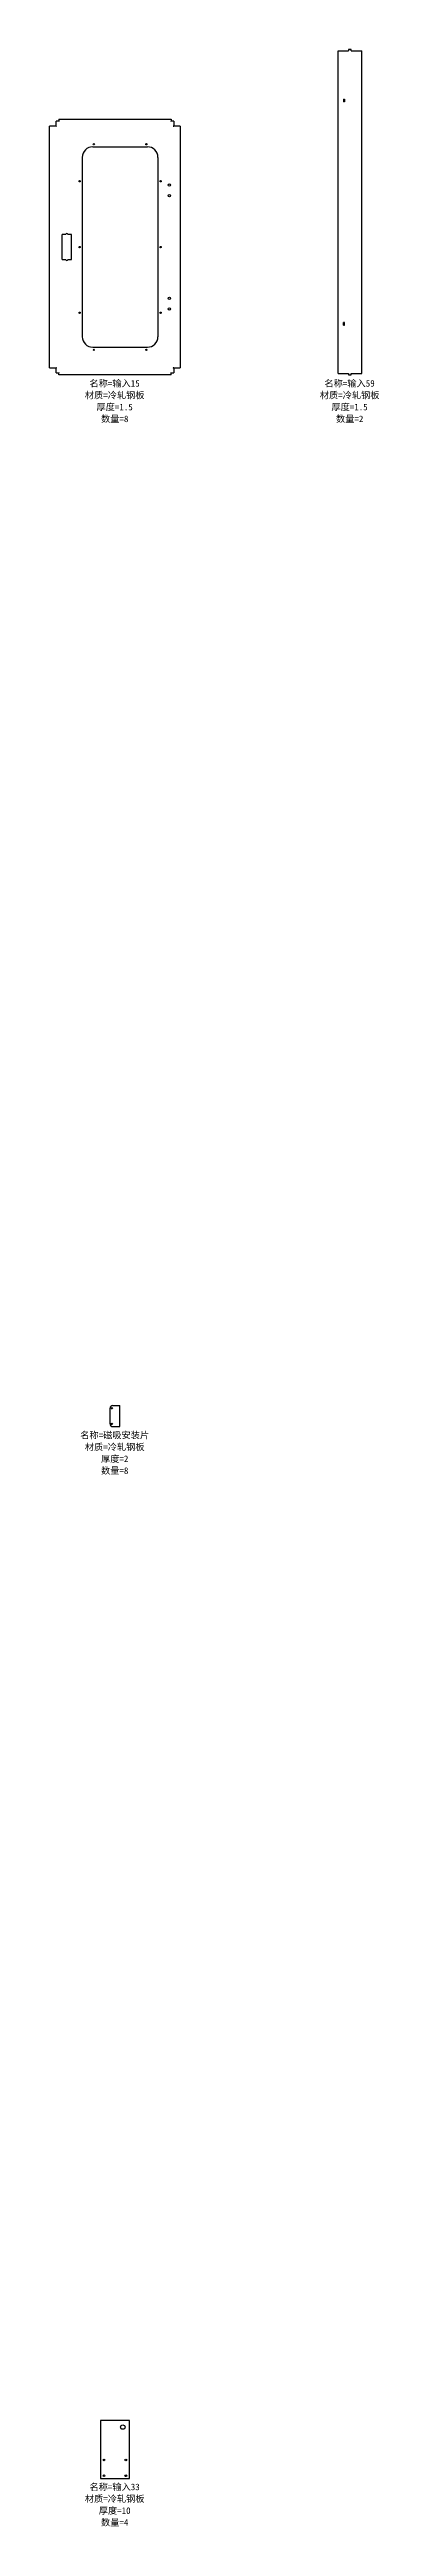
# Model space of a CAD drawing. Header units: millimetres. Extents: x 7876 to 15843, y -9931 to -416.
# Drawn here: x 7876 to 9128, y -9931 to -511 of the extents above; entities that cross this region are included whole.
import ezdxf

# ---------------------------------------------------------------- set-up
doc = ezdxf.new("R2010")
doc.units = ezdxf.units.MM
doc.layers.add('零件信息', color=131, linetype='Continuous')
doc.styles.add('SLDTEXTSTYLE1', font='', dxfattribs={"bigfont": 'bigfont'})
doc.styles.get('SLDTEXTSTYLE1').set_extended_font_data('宋体')

msp = doc.modelspace()

# ---------------------------------------------------------------- texts
at = {"layer": '零件信息', "char_height": 25, "attachment_point": 2, "style": 'SLDTEXTSTYLE1'}
for s, insert in [('名称=输入15', (8123.8, -1767.7)), ('名称=输入59', (9017.6, -1767.7)), ('材质=冷轧钢板', (8124.1, -1812.7)), ('厚度=1.5', (8123.8, -1857.7)), ('材质=冷轧钢板', (9017.9, -1812.7)), ('厚度=1.5', (9017.5, -1857.7)), ('数量=8', (8124.2, -1902.7)), ('数量=2', (9018, -1902.7)), ('名称=磁吸安装片', (8124, -5767.7)), ('材质=冷轧钢板', (8124.1, -5812.7)), ('厚度=2', (8124.2, -5857.7)), ('数量=8', (8124.2, -5902.7)), ('名称=输入33', (8123.8, -9767.7)), ('材质=冷轧钢板', (8124.1, -9812.7)), ('厚度=10', (8124, -9857.7)), ('数量=4', (8124.2, -9902.7))]:
    msp.add_mtext(s, dxfattribs=dict(at, insert=insert))

# ---------------------------------------------------------------- linework, layer by layer
at = {"color": 7, "linetype": 'Continuous', "lineweight": 25}
for p, q in [((8973.7, -1742.7), (8973.7, -515.7)), ((8973.7, -515.7), (9013.7, -515.7)), ((9023.7, -510.7), (9013.7, -510.7)), ((9013.7, -510.7), (9013.7, -515.7)), ((9023.7, -515.7), (9023.7, -510.7)), ((9023.7, -515.7), (9063.7, -515.7)), ((9063.7, -1742.7), (9063.7, -515.7)), ((8994.6, -699.1), (8994.6, -709.3)), ((8994.6, -699.1), (8998.7, -699.1)), ((8998.7, -709.3), (8994.6, -709.3)), ((8998.7, -699.1), (8998.7, -709.3)), ((7876.2, -1720.9), (7876.2, -802.5)), ((7902.9, -802.5), (7876.2, -802.5)), ((7901.2, -801.6), (7901.2, -783.2)), ((7911.3, -783.2), (7901.2, -783.2)), ((7901.2, -801.6), (7902.8, -801.6)), ((7901.2, -802.3), (7902.9, -802.3)), ((7901.2, -802.3), (7901.2, -802.3)), ((7901.2, -802.3), (7902.8, -802.3)), ((7902.8, -802.3), (7902.8, -801.6)), ((7902.9, -802.3), (7902.9, -802.5)), ((7911.3, -783.2), (7911.3, -784.9)), ((7911.3, -784.9), (7911.5, -784.9)), ((7911.5, -775.7), (7911.5, -784.9)), ((7911.5, -775.7), (8338.4, -775.7)), ((8338.4, -775.7), (8338.4, -784.9)), ((8338.4, -784.9), (8338.5, -784.9)), ((8338.5, -784.9), (8338.5, -783.2)), ((8348.7, -783.2), (8338.5, -783.2)), ((8346.9, -802.3), (8348.7, -802.3)), ((8346.9, -802.5), (8346.9, -802.3)), ((8373.7, -802.5), (8346.9, -802.5)), ((8348.7, -801.6), (8347.1, -801.6)), ((8347.1, -801.6), (8347.1, -802.3)), ((8347.1, -802.3), (8348.7, -802.3)), ((8348.7, -783.2), (8348.7, -801.6)), ((8348.7, -802.3), (8348.7, -802.3)), ((8373.7, -802.5), (8373.7, -1720.9)), ((8000.7, -920.7), (8000.7, -1602.7)), ((8040.7, -880.7), (8248.7, -880.7)), ((8288.7, -920.7), (8288.7, -1602.7)), ((7938.2, -1214.2), (7924.2, -1214.2)), ((7924.2, -1309.2), (7924.2, -1214.2)), ((7960.2, -1214.2), (7946.2, -1214.2)), ((7960.2, -1309.2), (7960.2, -1214.2)), ((7924.2, -1309.2), (7938.2, -1309.2)), ((7946.2, -1309.2), (7960.2, -1309.2)), ((8994.6, -1559.3), (8994.6, -1549.1)), ((8998.7, -1549.1), (8994.6, -1549.1)), ((8994.6, -1559.3), (8998.7, -1559.3)), ((8998.7, -1559.3), (8998.7, -1549.1)), ((8040.7, -1642.7), (8248.7, -1642.7)), ((7876.2, -1720.9), (7902.9, -1720.9)), ((7901.2, -1721.1), (7901.2, -1721)), ((7902.9, -1721), (7901.2, -1721)), ((7902.8, -1721.1), (7901.2, -1721.1)), ((7901.2, -1740.2), (7901.2, -1721.8)), ((7901.2, -1721.8), (7902.8, -1721.8)), ((7901.2, -1740.2), (7911.3, -1740.2)), ((7902.8, -1721.8), (7902.8, -1721.1)), ((7902.9, -1720.9), (7902.9, -1721)), ((7911.5, -1738.4), (7911.3, -1738.4)), ((7911.3, -1738.4), (7911.3, -1740.2)), ((7911.5, -1747.7), (7911.5, -1738.4)), ((8338.4, -1747.7), (7911.5, -1747.7)), ((8338.5, -1738.4), (8338.4, -1738.4)), ((8338.4, -1747.7), (8338.4, -1738.4)), ((8338.5, -1740.2), (8338.5, -1738.4)), ((8338.5, -1740.2), (8348.7, -1740.2)), ((8346.9, -1720.9), (8373.7, -1720.9)), ((8346.9, -1721), (8346.9, -1720.9)), ((8348.7, -1721), (8346.9, -1721)), ((8348.7, -1721.1), (8347.1, -1721.1)), ((8347.1, -1721.1), (8347.1, -1721.8)), ((8348.7, -1721.8), (8347.1, -1721.8)), ((8348.7, -1721.1), (8348.7, -1721)), ((8348.7, -1721.8), (8348.7, -1740.2)), ((8973.7, -1742.7), (9013.7, -1742.7)), ((9013.7, -1742.7), (9013.7, -1747.7)), ((9013.7, -1747.7), (9023.7, -1747.7)), ((9023.7, -1747.7), (9023.7, -1742.7)), ((9023.7, -1742.7), (9063.7, -1742.7)), ((8106.6, -5737.7), (8106.6, -5677.7)), ((8116.6, -5667.7), (8143.2, -5667.7)), ((8143.2, -5747.7), (8143.2, -5667.7)), ((8116.6, -5747.7), (8143.2, -5747.7)), ((8069.9, -9527.7), (8069.9, -9747.7)), ((8179.9, -9527.7), (8069.9, -9527.7)), ((8179.9, -9747.7), (8179.9, -9527.7)), ((8069.9, -9747.7), (8179.9, -9747.7))]:
    msp.add_line(p, q, dxfattribs=at)
for centre, radius in [((8044.7, -870.7), 2.5), ((8244.7, -870.7), 2.5), ((7990.7, -1011.7), 2.5), ((8298.7, -1011.7), 2.5), ((8332, -1026.1), 4.38), ((8332, -1066.1), 4.38), ((7990.7, -1261.7), 2.5), ((8298.7, -1261.7), 2.5), ((8332, -1457.3), 4.38), ((8332, -1497.3), 4.38), ((7990.7, -1511.7), 2.5), ((8298.7, -1511.7), 2.5), ((8044.7, -1652.7), 2.5), ((8244.7, -1652.7), 2.5), ((8112.6, -5677.7), 2.6), ((8112.6, -5737.7), 2.6), ((8154.9, -9552.7), 8.4), ((8083.4, -9677.7), 3.4), ((8166.4, -9677.7), 3.4), ((8083.4, -9737.7), 3.4), ((8166.4, -9737.7), 3.4)]:
    msp.add_circle(centre, radius, dxfattribs=at)
for centre, radius, start, end in [((8040.7, -920.7), 40, 90, 180), ((8248.7, -920.7), 40, 0, 90), ((7942.2, -1214.2), 4, 0, 180), ((7942.2, -1309.2), 4, 180, 0), ((8040.7, -1602.7), 40, 180, 270), ((8248.7, -1602.7), 40, 270, 0), ((8116.6, -5677.7), 10, 90, 180), ((8116.6, -5737.7), 10, 180, 270)]:
    msp.add_arc(centre, radius, start, end, dxfattribs=at)

msp.set_redraw_order([(e.dxf.handle, doc.entitydb.next_handle()) for e in msp.query("TEXT MTEXT ATTDEF DIMENSION ARC_DIMENSION")])  # texts and dimensions are drawn at this point

doc.saveas('drawing.dxf')
